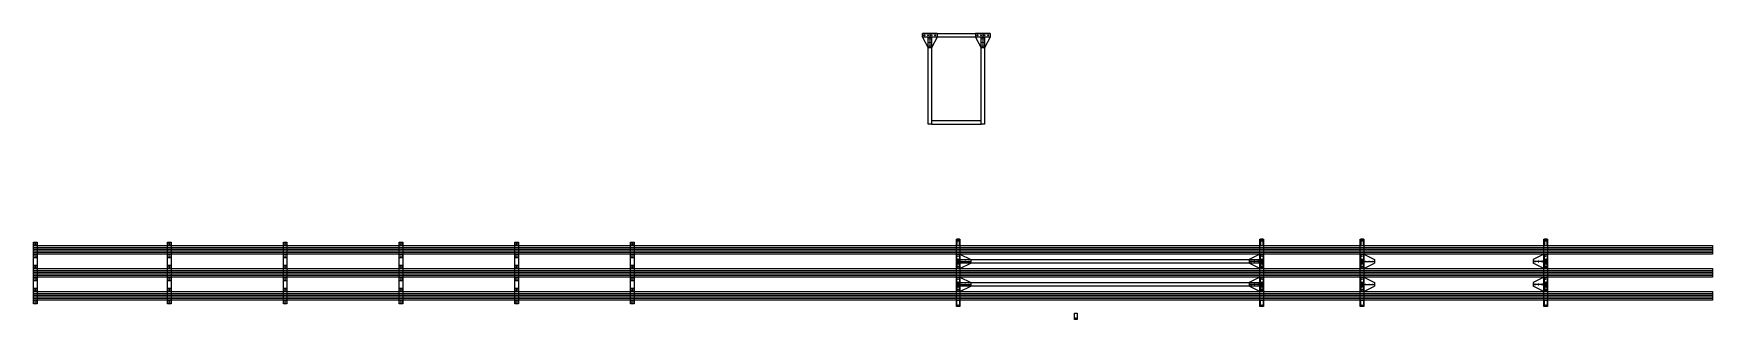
# Model space of a CAD drawing. Header units: millimetres. Extents: x -5533 to 28368, y -10878 to 14029.
# Drawn here: x 0 to 14000, y 5359 to 7748 of the extents above; entities that cross this region are included whole.
import ezdxf

# ---------------------------------------------------------------- set-up
doc = ezdxf.new("R2010")
doc.units = ezdxf.units.MM

# ---------------------------------------------------------------- blocks, each defined once
blk = doc.blocks.new('3030固定板')
for p, q in [((-60, 30), (-15, 120)), ((-60, 30), (-15, 120)), ((-60, 0), (-60, 30)), ((-60, 0), (-60, 30)), ((-60, 0), (60, 0)), ((-15, 120), (15, 120)), ((0, 0), (0, 120)), ((60, 30), (15, 120)), ((60, 30), (15, 120)), ((60, 0), (60, 30)), ((60, 0), (60, 30))]:
    blk.add_line(p, q)
for centre in [(-45, 15), (-15, 15), (0, 105), (0, 75), (0, 45), (15, 15), (45, 15)]:
    blk.add_circle(centre, 3)
blk = doc.blocks.new('3030直角L型直接')
blk.add_lwpolyline([(0, 30), (26, 30), (26, 0), (0, 0)], close=True)
blk.add_circle((13, 15), 3.15)
blk = doc.blocks.new('3030挤压直角件')
blk.add_lwpolyline([(0, 53), (22, 53), (22, 0), (0, 0)], close=True)
blk.add_circle((11, 42.5), 3.25)

msp = doc.modelspace()

# ---------------------------------------------------------------- linework, layer by layer
for points in [[(7976, 7748), (7976, 7718), (7414, 7718), (7414, 7748)], [(7459, 7718), (7489, 7718), (7489, 6990), (7459, 6990)], [(7901, 7718), (7931, 7718), (7931, 6990), (7901, 6990)], [(7489, 6990), (7901, 6990), (7901, 7020), (7489, 7020)], [(7695, 6029), (7725, 6029), (7725, 5467), (7695, 5467)], [(10227, 6029), (10257, 6029), (10257, 5467), (10227, 5467)], [(11063, 6029), (11093, 6029), (11093, 5467), (11063, 5467)], [(12595, 6029), (12625, 6029), (12625, 5467), (12595, 5467)], [(0, 6006), (30, 6006), (30, 5490), (0, 5490)], [(0, 5976), (14000, 5976), (14000, 5958), (0, 5958)], [(0, 5958), (14000, 5958), (14000, 5940), (0, 5940)], [(0, 5940), (14000, 5940), (14000, 5922), (0, 5922)], [(0, 5922), (14000, 5922), (14000, 5904), (0, 5904)], [(1118, 6006), (1148, 6006), (1148, 5490), (1118, 5490)], [(2083, 6006), (2113, 6006), (2113, 5490), (2083, 5490)], [(3048, 6006), (3078, 6006), (3078, 5490), (3048, 5490)], [(4013, 6006), (4043, 6006), (4043, 5490), (4013, 5490)], [(4978, 6006), (5008, 6006), (5008, 5490), (4978, 5490)], [(0, 5784), (14000, 5784), (14000, 5766), (0, 5766)], [(0, 5766), (14000, 5766), (14000, 5748), (0, 5748)], [(0, 5748), (14000, 5748), (14000, 5730), (0, 5730)], [(0, 5748), (14000, 5748), (14000, 5730), (0, 5730)], [(7725, 5859), (10227, 5859), (10227, 5829), (7725, 5829)], [(0, 5730), (14000, 5730), (14000, 5712), (0, 5712)], [(0, 5730), (14000, 5730), (14000, 5712), (0, 5712)], [(7725, 5667), (10227, 5667), (10227, 5637), (7725, 5637)], [(0, 5592), (14000, 5592), (14000, 5574), (0, 5574)], [(0, 5574), (14000, 5574), (14000, 5556), (0, 5556)], [(0, 5556), (14000, 5556), (14000, 5538), (0, 5538)], [(0, 5538), (14000, 5538), (14000, 5520), (0, 5520)]]:
    msp.add_lwpolyline(points, close=True)

# ---------------------------------------------------------------- block references
for name, p, rotation in [('3030固定板', (7474, 7748), 180), ('3030固定板', (7916, 7748), 180), ('3030固定板', (7695, 5844), 270), ('3030挤压直角件', (7721, 5904), 180), ('3030挤压直角件', (10253, 5904), 180), ('3030固定板', (11063, 5844), 270), ('3030挤压直角件', (11089, 5904), 180), ('3030挤压直角件', (12621, 5904), 180), ('3030固定板', (7695, 5652), 270), ('3030挤压直角件', (7721, 5712), 180), ('3030挤压直角件', (10253, 5712), 180), ('3030固定板', (11063, 5652), 270), ('3030挤压直角件', (11089, 5712), 180), ('3030挤压直角件', (12621, 5712), 180), ('3030挤压直角件', (7721, 5520), 180), ('3030挤压直角件', (10253, 5520), 180), ('3030挤压直角件', (11089, 5520), 180), ('3030挤压直角件', (12621, 5520), 180), ('3030挤压直角件', (8703, 5412), 180)]:
    msp.add_blockref(name, p, dxfattribs=dict(rotation=rotation))
at = {"xscale": -1}
for p in [(7721, 5976), (10253, 5976), (11089, 5976), (12621, 5976), (7721, 5784), (10253, 5784), (11089, 5784), (12621, 5784), (7721, 5592), (10253, 5592), (11089, 5592), (12621, 5592)]:
    msp.add_blockref('3030挤压直角件', p, dxfattribs=at)
for p in [(2, 5976), (2, 5874), (1120, 5976), (1120, 5874), (2085, 5976), (2085, 5874), (3050, 5976), (3050, 5874), (4015, 5976), (4015, 5874), (4980, 5976), (4980, 5874), (2, 5784), (1120, 5784), (2085, 5784), (3050, 5784), (4015, 5784), (4980, 5784), (2, 5682), (2, 5592), (1120, 5682), (1120, 5592), (2085, 5682), (2085, 5592), (3050, 5682), (3050, 5592), (4015, 5682), (4015, 5592), (4980, 5682), (4980, 5592), (2, 5490), (1120, 5490), (2085, 5490), (3050, 5490), (4015, 5490), (4980, 5490)]:
    msp.add_blockref('3030直角L型直接', p)
at = {"xscale": -1, "rotation": 90}
for p in [(10257, 5844), (12625, 5844), (10257, 5652), (12625, 5652)]:
    msp.add_blockref('3030固定板', p, dxfattribs=at)

doc.saveas('drawing.dxf')
